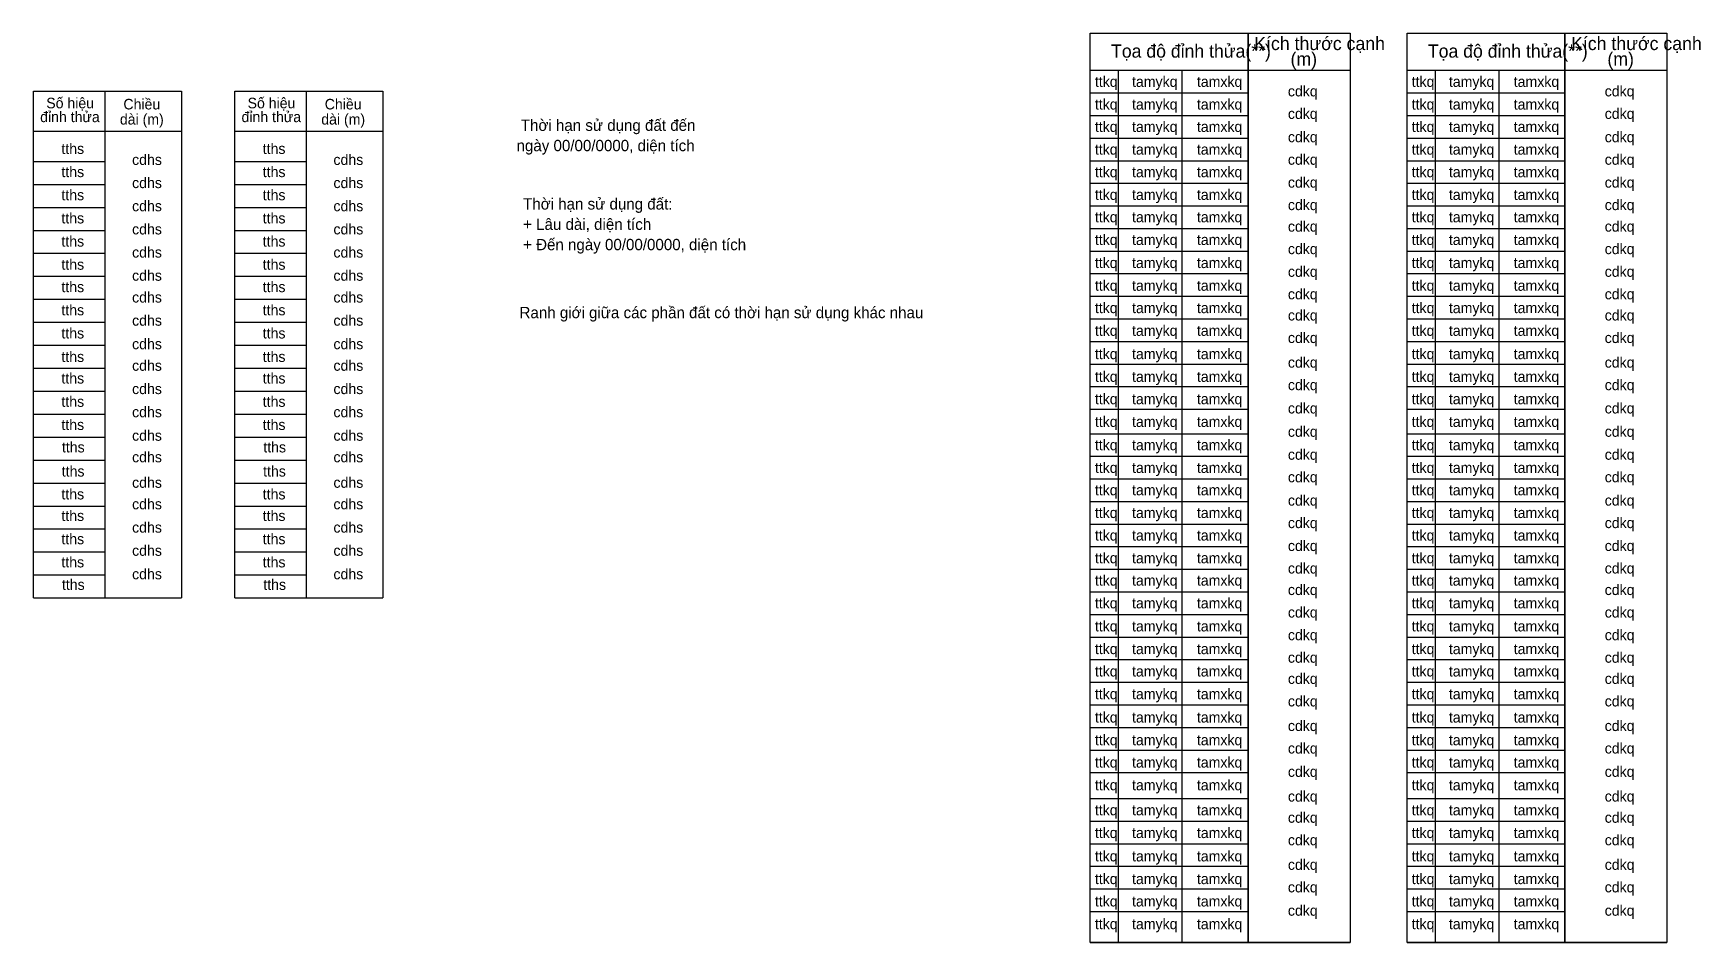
# Model space of a CAD drawing. Extents: x 559917 to 560142, y 2373609 to 2373668.
# Drawn here: x 560044.2 to 560088.46, y 2373609.39 to 2373633.53 of the extents above; entities that cross this region are included whole.
import ezdxf

# ---------------------------------------------------------------- set-up
doc = ezdxf.new("R2010")
doc.units = 0
doc.layers.add('Level 56', color=7, linetype='Continuous')
doc.layers.add('Level 60', color=7, linetype='Continuous')

msp = doc.modelspace()

# ---------------------------------------------------------------- texts
at = {"layer": 'Level 56'}
for s, height, p in [('ttkq', 0.28, (560072.382, 2373632.112)), ('tamykq', 0.28, (560073.368, 2373632.112)), ('tamxkq', 0.28, (560075.09, 2373632.112)), ('cdkq', 0.28, (560077.506, 2373631.859)), ('ttkq', 0.28, (560080.793, 2373632.112)), ('tamykq', 0.28, (560081.78, 2373632.112)), ('tamxkq', 0.28, (560083.502, 2373632.112)), ('cdkq', 0.28, (560085.918, 2373631.859)), ('ttkq', 0.28, (560072.382, 2373631.509)), ('tamykq', 0.28, (560073.368, 2373631.509)), ('tamxkq', 0.28, (560075.09, 2373631.509)), ('ttkq', 0.28, (560080.793, 2373631.509)), ('tamykq', 0.28, (560081.78, 2373631.509)), ('tamxkq', 0.28, (560083.502, 2373631.509)), ('Thời hạn sử dụng đất đến', 0.3, (560057.142, 2373630.944)), ('cdkq', 0.28, (560077.506, 2373631.261)), ('cdkq', 0.28, (560085.918, 2373631.261)), ('ttkq', 0.28, (560072.382, 2373630.915)), ('tamykq', 0.28, (560073.368, 2373630.915)), ('tamxkq', 0.28, (560075.09, 2373630.915)), ('cdkq', 0.28, (560077.506, 2373630.642)), ('ttkq', 0.28, (560080.793, 2373630.915)), ('tamykq', 0.28, (560081.78, 2373630.915)), ('tamxkq', 0.28, (560083.502, 2373630.915)), ('cdkq', 0.28, (560085.918, 2373630.642)), ('tths', 0.28, (560044.945, 2373630.331)), ('tths', 0.28, (560050.29, 2373630.331)), ('ngày 00/00/0000, diện tích', 0.3, (560057.028, 2373630.404)), ('ttkq', 0.28, (560072.382, 2373630.312)), ('tamykq', 0.28, (560073.368, 2373630.312)), ('tamxkq', 0.28, (560075.09, 2373630.312)), ('ttkq', 0.28, (560080.793, 2373630.312)), ('tamykq', 0.28, (560081.78, 2373630.312)), ('tamxkq', 0.28, (560083.502, 2373630.312)), ('tths', 0.28, (560044.945, 2373629.716)), ('cdhs', 0.28, (560046.822, 2373630.039)), ('tths', 0.28, (560050.29, 2373629.716)), ('cdhs', 0.28, (560052.168, 2373630.039)), ('ttkq', 0.28, (560072.382, 2373629.713)), ('tamykq', 0.28, (560073.368, 2373629.713)), ('tamxkq', 0.28, (560075.09, 2373629.713)), ('cdkq', 0.28, (560077.506, 2373630.044)), ('ttkq', 0.28, (560080.793, 2373629.713)), ('tamykq', 0.28, (560081.78, 2373629.713)), ('tamxkq', 0.28, (560083.502, 2373629.713)), ('cdkq', 0.28, (560085.918, 2373630.044)), ('cdhs', 0.28, (560046.822, 2373629.424)), ('cdhs', 0.28, (560052.168, 2373629.424)), ('cdkq', 0.28, (560077.506, 2373629.436)), ('cdkq', 0.28, (560085.918, 2373629.436)), ('tths', 0.28, (560044.945, 2373629.101)), ('cdhs', 0.28, (560046.822, 2373628.809)), ('tths', 0.28, (560050.29, 2373629.101)), ('cdhs', 0.28, (560052.168, 2373628.809)), ('Thời hạn sử dụng đất:', 0.3, (560057.202, 2373628.855)), ('ttkq', 0.28, (560072.382, 2373629.11)), ('tamykq', 0.28, (560073.368, 2373629.11)), ('tamxkq', 0.28, (560075.09, 2373629.11)), ('cdkq', 0.28, (560077.506, 2373628.839)), ('ttkq', 0.28, (560080.793, 2373629.11)), ('tamykq', 0.28, (560081.78, 2373629.11)), ('tamxkq', 0.28, (560083.502, 2373629.11)), ('cdkq', 0.28, (560085.918, 2373628.839)), ('tths', 0.28, (560044.945, 2373628.486)), ('tths', 0.28, (560050.29, 2373628.486)), ('+ Lâu dài, diện tích', 0.3, (560057.202, 2373628.315)), ('ttkq', 0.28, (560072.382, 2373628.516)), ('tamykq', 0.28, (560073.368, 2373628.516)), ('tamxkq', 0.28, (560075.09, 2373628.516)), ('ttkq', 0.28, (560080.793, 2373628.516)), ('tamykq', 0.28, (560081.78, 2373628.516)), ('tamxkq', 0.28, (560083.502, 2373628.516)), ('tths', 0.28, (560044.945, 2373627.871)), ('cdhs', 0.28, (560046.822, 2373628.194)), ('tths', 0.28, (560050.29, 2373627.871)), ('cdhs', 0.28, (560052.168, 2373628.194)), ('ttkq', 0.28, (560072.382, 2373627.913)), ('tamykq', 0.28, (560073.368, 2373627.913)), ('tamxkq', 0.28, (560075.09, 2373627.913)), ('cdkq', 0.28, (560077.506, 2373628.267)), ('ttkq', 0.28, (560080.793, 2373627.913)), ('tamykq', 0.28, (560081.78, 2373627.913)), ('tamxkq', 0.28, (560083.502, 2373627.913)), ('cdkq', 0.28, (560085.918, 2373628.267)), ('cdhs', 0.28, (560046.822, 2373627.579)), ('cdhs', 0.28, (560052.168, 2373627.579)), ('+ Đến ngày 00/00/0000, diện tích', 0.3, (560057.202, 2373627.775)), ('cdkq', 0.28, (560077.506, 2373627.67)), ('cdkq', 0.28, (560085.918, 2373627.67)), ('tths', 0.28, (560044.945, 2373627.256)), ('tths', 0.28, (560050.29, 2373627.256)), ('ttkq', 0.28, (560072.382, 2373627.301)), ('tamykq', 0.28, (560073.368, 2373627.301)), ('tamxkq', 0.28, (560075.09, 2373627.301)), ('cdkq', 0.28, (560077.506, 2373627.068)), ('ttkq', 0.28, (560080.793, 2373627.301)), ('tamykq', 0.28, (560081.78, 2373627.301)), ('tamxkq', 0.28, (560083.502, 2373627.301)), ('cdkq', 0.28, (560085.918, 2373627.068)), ('tths', 0.28, (560044.945, 2373626.661)), ('cdhs', 0.28, (560046.822, 2373626.964)), ('tths', 0.28, (560050.29, 2373626.661)), ('cdhs', 0.28, (560052.168, 2373626.964)), ('ttkq', 0.28, (560072.382, 2373626.698)), ('tamykq', 0.28, (560073.368, 2373626.698)), ('tamxkq', 0.28, (560075.09, 2373626.698)), ('ttkq', 0.28, (560080.793, 2373626.698)), ('tamykq', 0.28, (560081.78, 2373626.698)), ('tamxkq', 0.28, (560083.502, 2373626.698)), ('cdhs', 0.28, (560046.822, 2373626.385)), ('cdhs', 0.28, (560052.168, 2373626.385)), ('ttkq', 0.28, (560072.382, 2373626.104)), ('tamykq', 0.28, (560073.368, 2373626.104)), ('tamxkq', 0.28, (560075.09, 2373626.104)), ('cdkq', 0.28, (560077.506, 2373626.47)), ('ttkq', 0.28, (560080.793, 2373626.104)), ('tamykq', 0.28, (560081.78, 2373626.104)), ('tamxkq', 0.28, (560083.502, 2373626.104)), ('cdkq', 0.28, (560085.918, 2373626.47)), ('tths', 0.28, (560044.945, 2373626.046)), ('cdhs', 0.28, (560046.822, 2373625.77)), ('tths', 0.28, (560050.29, 2373626.046)), ('cdhs', 0.28, (560052.168, 2373625.77)), ('Ranh giới giữa các phần đất có thời hạn sử dụng khác nhau', 0.3, (560057.107, 2373625.97)), ('cdkq', 0.28, (560077.506, 2373625.908)), ('cdkq', 0.28, (560085.918, 2373625.908)), ('tths', 0.28, (560044.945, 2373625.431)), ('tths', 0.28, (560050.29, 2373625.431)), ('ttkq', 0.28, (560072.382, 2373625.501)), ('tamykq', 0.28, (560073.368, 2373625.501)), ('tamxkq', 0.28, (560075.09, 2373625.501)), ('cdkq', 0.28, (560077.506, 2373625.31)), ('ttkq', 0.28, (560080.793, 2373625.501)), ('tamykq', 0.28, (560081.78, 2373625.501)), ('tamxkq', 0.28, (560083.502, 2373625.501)), ('cdkq', 0.28, (560085.918, 2373625.31)), ('tths', 0.28, (560044.945, 2373624.807)), ('cdhs', 0.28, (560046.822, 2373625.145)), ('tths', 0.28, (560050.29, 2373624.807)), ('cdhs', 0.28, (560052.168, 2373625.145)), ('ttkq', 0.28, (560072.382, 2373624.882)), ('tamykq', 0.28, (560073.368, 2373624.882)), ('tamxkq', 0.28, (560075.09, 2373624.882)), ('ttkq', 0.28, (560080.793, 2373624.882)), ('tamykq', 0.28, (560081.78, 2373624.882)), ('tamxkq', 0.28, (560083.502, 2373624.882)), ('cdhs', 0.28, (560046.822, 2373624.573)), ('cdhs', 0.28, (560052.168, 2373624.573)), ('cdkq', 0.28, (560077.506, 2373624.656)), ('cdkq', 0.28, (560085.918, 2373624.656)), ('tths', 0.28, (560044.945, 2373624.235)), ('cdhs', 0.28, (560046.822, 2373623.954)), ('tths', 0.28, (560050.29, 2373624.235)), ('cdhs', 0.28, (560052.168, 2373623.954)), ('ttkq', 0.28, (560072.382, 2373624.279)), ('tamykq', 0.28, (560073.368, 2373624.279)), ('tamxkq', 0.28, (560075.09, 2373624.279)), ('cdkq', 0.28, (560077.506, 2373624.058)), ('ttkq', 0.28, (560080.793, 2373624.279)), ('tamykq', 0.28, (560081.78, 2373624.279)), ('tamxkq', 0.28, (560083.502, 2373624.279)), ('cdkq', 0.28, (560085.918, 2373624.058)), ('tths', 0.28, (560044.945, 2373623.616)), ('tths', 0.28, (560050.29, 2373623.616)), ('ttkq', 0.28, (560072.382, 2373623.685)), ('tamykq', 0.28, (560073.368, 2373623.685)), ('tamxkq', 0.28, (560075.09, 2373623.685)), ('cdkq', 0.28, (560077.506, 2373623.439)), ('ttkq', 0.28, (560080.793, 2373623.685)), ('tamykq', 0.28, (560081.78, 2373623.685)), ('tamxkq', 0.28, (560083.502, 2373623.685)), ('cdkq', 0.28, (560085.918, 2373623.439)), ('tths', 0.28, (560044.945, 2373623.001)), ('cdhs', 0.28, (560046.822, 2373623.339)), ('tths', 0.28, (560050.29, 2373623.001)), ('cdhs', 0.28, (560052.168, 2373623.339)), ('ttkq', 0.28, (560072.382, 2373623.082)), ('tamykq', 0.28, (560073.368, 2373623.082)), ('tamxkq', 0.28, (560075.09, 2373623.082)), ('ttkq', 0.28, (560080.793, 2373623.082)), ('tamykq', 0.28, (560081.78, 2373623.082)), ('tamxkq', 0.28, (560083.502, 2373623.082)), ('cdhs', 0.28, (560046.822, 2373622.715)), ('cdhs', 0.28, (560052.168, 2373622.715)), ('cdkq', 0.28, (560077.506, 2373622.82)), ('cdkq', 0.28, (560085.918, 2373622.82)), ('tths', 0.28, (560044.959, 2373622.405)), ('cdhs', 0.28, (560046.822, 2373622.143)), ('tths', 0.28, (560050.305, 2373622.405)), ('cdhs', 0.28, (560052.168, 2373622.143)), ('ttkq', 0.28, (560072.382, 2373622.463)), ('tamykq', 0.28, (560073.368, 2373622.463)), ('tamxkq', 0.28, (560075.09, 2373622.463)), ('cdkq', 0.28, (560077.506, 2373622.21)), ('ttkq', 0.28, (560080.793, 2373622.463)), ('tamykq', 0.28, (560081.78, 2373622.463)), ('tamxkq', 0.28, (560083.502, 2373622.463)), ('cdkq', 0.28, (560085.918, 2373622.21)), ('tths', 0.28, (560044.954, 2373621.765)), ('tths', 0.28, (560050.3, 2373621.765)), ('ttkq', 0.28, (560072.382, 2373621.86)), ('tamykq', 0.28, (560073.368, 2373621.86)), ('tamxkq', 0.28, (560075.09, 2373621.86)), ('ttkq', 0.28, (560080.793, 2373621.86)), ('tamykq', 0.28, (560081.78, 2373621.86)), ('tamxkq', 0.28, (560083.502, 2373621.86)), ('cdhs', 0.28, (560046.822, 2373621.466)), ('cdhs', 0.28, (560052.168, 2373621.466)), ('ttkq', 0.28, (560072.382, 2373621.266)), ('tamykq', 0.28, (560073.368, 2373621.266)), ('tamxkq', 0.28, (560075.09, 2373621.266)), ('cdkq', 0.28, (560077.506, 2373621.612)), ('ttkq', 0.28, (560080.793, 2373621.266)), ('tamykq', 0.28, (560081.78, 2373621.266)), ('tamxkq', 0.28, (560083.502, 2373621.266)), ('cdkq', 0.28, (560085.918, 2373621.612)), ('tths', 0.28, (560044.945, 2373621.157)), ('cdhs', 0.28, (560046.822, 2373620.894)), ('tths', 0.28, (560050.29, 2373621.157)), ('cdhs', 0.28, (560052.168, 2373620.894)), ('cdkq', 0.28, (560077.506, 2373620.992)), ('cdkq', 0.28, (560085.918, 2373620.992)), ('tths', 0.28, (560044.945, 2373620.585)), ('tths', 0.28, (560050.29, 2373620.585)), ('ttkq', 0.28, (560072.382, 2373620.663)), ('tamykq', 0.28, (560073.368, 2373620.663)), ('tamxkq', 0.28, (560075.09, 2373620.663)), ('cdkq', 0.28, (560077.506, 2373620.395)), ('ttkq', 0.28, (560080.793, 2373620.663)), ('tamykq', 0.28, (560081.78, 2373620.663)), ('tamxkq', 0.28, (560083.502, 2373620.663)), ('cdkq', 0.28, (560085.918, 2373620.395)), ('tths', 0.28, (560044.945, 2373619.967)), ('cdhs', 0.28, (560046.822, 2373620.275)), ('tths', 0.28, (560050.29, 2373619.967)), ('cdhs', 0.28, (560052.168, 2373620.275)), ('ttkq', 0.28, (560072.382, 2373620.064)), ('tamykq', 0.28, (560073.368, 2373620.064)), ('tamxkq', 0.28, (560075.09, 2373620.064)), ('ttkq', 0.28, (560080.793, 2373620.064)), ('tamykq', 0.28, (560081.78, 2373620.064)), ('tamxkq', 0.28, (560083.502, 2373620.064)), ('cdhs', 0.28, (560046.822, 2373619.66)), ('cdhs', 0.28, (560052.168, 2373619.66)), ('ttkq', 0.28, (560072.382, 2373619.461)), ('tamykq', 0.28, (560073.368, 2373619.461)), ('tamxkq', 0.28, (560075.09, 2373619.461)), ('cdkq', 0.28, (560077.506, 2373619.787)), ('ttkq', 0.28, (560080.793, 2373619.461)), ('tamykq', 0.28, (560081.78, 2373619.461)), ('tamxkq', 0.28, (560083.502, 2373619.461)), ('cdkq', 0.28, (560085.918, 2373619.787)), ('tths', 0.28, (560044.945, 2373619.352)), ('cdhs', 0.28, (560046.822, 2373619.036)), ('tths', 0.28, (560050.29, 2373619.352)), ('cdhs', 0.28, (560052.168, 2373619.036)), ('cdkq', 0.28, (560077.506, 2373619.189)), ('cdkq', 0.28, (560085.918, 2373619.189)), ('tths', 0.28, (560044.959, 2373618.755)), ('tths', 0.28, (560050.305, 2373618.755)), ('ttkq', 0.28, (560072.382, 2373618.867)), ('tamykq', 0.28, (560073.368, 2373618.867)), ('tamxkq', 0.28, (560075.09, 2373618.867)), ('cdkq', 0.28, (560077.506, 2373618.618)), ('ttkq', 0.28, (560080.793, 2373618.867)), ('tamykq', 0.28, (560081.78, 2373618.867)), ('tamxkq', 0.28, (560083.502, 2373618.867)), ('cdkq', 0.28, (560085.918, 2373618.618)), ('ttkq', 0.28, (560072.382, 2373618.264)), ('tamykq', 0.28, (560073.368, 2373618.264)), ('tamxkq', 0.28, (560075.09, 2373618.264)), ('ttkq', 0.28, (560080.793, 2373618.264)), ('tamykq', 0.28, (560081.78, 2373618.264)), ('tamxkq', 0.28, (560083.502, 2373618.264)), ('cdkq', 0.28, (560077.506, 2373618.02)), ('cdkq', 0.28, (560085.918, 2373618.02)), ('ttkq', 0.28, (560072.382, 2373617.652)), ('tamykq', 0.28, (560073.368, 2373617.652)), ('tamxkq', 0.28, (560075.09, 2373617.652)), ('cdkq', 0.28, (560077.506, 2373617.418)), ('ttkq', 0.28, (560080.793, 2373617.652)), ('tamykq', 0.28, (560081.78, 2373617.652)), ('tamxkq', 0.28, (560083.502, 2373617.652)), ('cdkq', 0.28, (560085.918, 2373617.418)), ('ttkq', 0.28, (560072.382, 2373617.049)), ('tamykq', 0.28, (560073.368, 2373617.049)), ('tamxkq', 0.28, (560075.09, 2373617.049)), ('cdkq', 0.28, (560077.506, 2373616.82)), ('ttkq', 0.28, (560080.793, 2373617.049)), ('tamykq', 0.28, (560081.78, 2373617.049)), ('tamxkq', 0.28, (560083.502, 2373617.049)), ('cdkq', 0.28, (560085.918, 2373616.82)), ('ttkq', 0.28, (560072.382, 2373616.455)), ('tamykq', 0.28, (560073.368, 2373616.455)), ('tamxkq', 0.28, (560075.09, 2373616.455)), ('ttkq', 0.28, (560080.793, 2373616.455)), ('tamykq', 0.28, (560081.78, 2373616.455)), ('tamxkq', 0.28, (560083.502, 2373616.455)), ('cdkq', 0.28, (560077.506, 2373616.258)), ('cdkq', 0.28, (560085.918, 2373616.258)), ('ttkq', 0.28, (560072.382, 2373615.852)), ('tamykq', 0.28, (560073.368, 2373615.852)), ('tamxkq', 0.28, (560075.09, 2373615.852)), ('cdkq', 0.28, (560077.506, 2373615.66)), ('ttkq', 0.28, (560080.793, 2373615.852)), ('tamykq', 0.28, (560081.78, 2373615.852)), ('tamxkq', 0.28, (560083.502, 2373615.852)), ('cdkq', 0.28, (560085.918, 2373615.66)), ('ttkq', 0.28, (560072.382, 2373615.232)), ('tamykq', 0.28, (560073.368, 2373615.232)), ('tamxkq', 0.28, (560075.09, 2373615.232)), ('ttkq', 0.28, (560080.793, 2373615.232)), ('tamykq', 0.28, (560081.78, 2373615.232)), ('tamxkq', 0.28, (560083.502, 2373615.232)), ('ttkq', 0.28, (560072.382, 2373614.629)), ('tamykq', 0.28, (560073.368, 2373614.629)), ('tamxkq', 0.28, (560075.09, 2373614.629)), ('cdkq', 0.28, (560077.506, 2373615.007)), ('ttkq', 0.28, (560080.793, 2373614.629)), ('tamykq', 0.28, (560081.78, 2373614.629)), ('tamxkq', 0.28, (560083.502, 2373614.629)), ('cdkq', 0.28, (560085.918, 2373615.007)), ('cdkq', 0.28, (560077.506, 2373614.409)), ('cdkq', 0.28, (560085.918, 2373614.409)), ('ttkq', 0.28, (560072.382, 2373614.036)), ('tamykq', 0.28, (560073.368, 2373614.036)), ('tamxkq', 0.28, (560075.09, 2373614.036)), ('cdkq', 0.28, (560077.506, 2373613.79)), ('ttkq', 0.28, (560080.793, 2373614.036)), ('tamykq', 0.28, (560081.78, 2373614.036)), ('tamxkq', 0.28, (560083.502, 2373614.036)), ('cdkq', 0.28, (560085.918, 2373613.79)), ('ttkq', 0.28, (560072.382, 2373613.433)), ('tamykq', 0.28, (560073.368, 2373613.433)), ('tamxkq', 0.28, (560075.09, 2373613.433)), ('ttkq', 0.28, (560080.793, 2373613.433)), ('tamykq', 0.28, (560081.78, 2373613.433)), ('tamxkq', 0.28, (560083.502, 2373613.433)), ('cdkq', 0.28, (560077.506, 2373613.133)), ('cdkq', 0.28, (560085.918, 2373613.133)), ('ttkq', 0.28, (560072.382, 2373612.768)), ('tamykq', 0.28, (560073.368, 2373612.768)), ('tamxkq', 0.28, (560075.09, 2373612.768)), ('cdkq', 0.28, (560077.506, 2373612.571)), ('ttkq', 0.28, (560080.793, 2373612.768)), ('tamykq', 0.28, (560081.78, 2373612.768)), ('tamxkq', 0.28, (560083.502, 2373612.768)), ('cdkq', 0.28, (560085.918, 2373612.571)), ('ttkq', 0.28, (560072.382, 2373612.165)), ('tamykq', 0.28, (560073.368, 2373612.165)), ('tamxkq', 0.28, (560075.09, 2373612.165)), ('cdkq', 0.28, (560077.506, 2373611.973)), ('ttkq', 0.28, (560080.793, 2373612.165)), ('tamykq', 0.28, (560081.78, 2373612.165)), ('tamxkq', 0.28, (560083.502, 2373612.165)), ('cdkq', 0.28, (560085.918, 2373611.973)), ('ttkq', 0.28, (560072.382, 2373611.545)), ('tamykq', 0.28, (560073.368, 2373611.545)), ('tamxkq', 0.28, (560075.09, 2373611.545)), ('ttkq', 0.28, (560080.793, 2373611.545)), ('tamykq', 0.28, (560081.78, 2373611.545)), ('tamxkq', 0.28, (560083.502, 2373611.545)), ('cdkq', 0.28, (560077.506, 2373611.32)), ('cdkq', 0.28, (560085.918, 2373611.32)), ('ttkq', 0.28, (560072.382, 2373610.942)), ('tamykq', 0.28, (560073.368, 2373610.942)), ('tamxkq', 0.28, (560075.09, 2373610.942)), ('cdkq', 0.28, (560077.506, 2373610.722)), ('ttkq', 0.28, (560080.793, 2373610.942)), ('tamykq', 0.28, (560081.78, 2373610.942)), ('tamxkq', 0.28, (560083.502, 2373610.942)), ('cdkq', 0.28, (560085.918, 2373610.722)), ('ttkq', 0.28, (560072.382, 2373610.348)), ('tamykq', 0.28, (560073.368, 2373610.348)), ('tamxkq', 0.28, (560075.09, 2373610.348)), ('ttkq', 0.28, (560080.793, 2373610.348)), ('tamykq', 0.28, (560081.78, 2373610.348)), ('tamxkq', 0.28, (560083.502, 2373610.348)), ('ttkq', 0.28, (560072.382, 2373609.745)), ('tamykq', 0.28, (560073.368, 2373609.745)), ('tamxkq', 0.28, (560075.09, 2373609.745)), ('cdkq', 0.28, (560077.506, 2373610.102)), ('ttkq', 0.28, (560080.793, 2373609.745)), ('tamykq', 0.28, (560081.78, 2373609.745)), ('tamxkq', 0.28, (560083.502, 2373609.745)), ('cdkq', 0.28, (560085.918, 2373610.102))]:
    msp.add_text(s, height=height, dxfattribs=at).set_placement(p)
at = {"layer": 'Level 60'}
for s, height, p in [('Tọa độ đỉnh thửa(**)', 0.35, (560072.812, 2373632.888)), ('Kích thước cạnh', 0.35144, (560076.613, 2373633.089)), ('(m)', 0.3514, (560077.576, 2373632.679)), ('Tọa độ đỉnh thửa(**)', 0.35, (560081.224, 2373632.888)), ('Kích thước cạnh', 0.35144, (560085.024, 2373633.089)), ('(m)', 0.3514, (560085.988, 2373632.679)), ('Số hiệu', 0.2797, (560044.543, 2373631.543)), ('Chiều', 0.2797, (560046.591, 2373631.513)), ('Số hiệu', 0.2797, (560049.888, 2373631.543)), ('Chiều', 0.2797, (560051.936, 2373631.513)), ('đỉnh thửa', 0.2797, (560044.381, 2373631.176)), ('dài (m)', 0.2797, (560046.498, 2373631.112)), ('đỉnh thửa', 0.2797, (560049.727, 2373631.176)), ('dài (m)', 0.2797, (560051.844, 2373631.112))]:
    msp.add_text(s, height=height, dxfattribs=at).set_placement(p)

# ---------------------------------------------------------------- linework, layer by layer
at = {"layer": 'Level 60'}
for p, q in [((560072.257, 2373633.534), (560076.448, 2373633.534)), ((560080.669, 2373633.534), (560084.859, 2373633.534)), ((560076.448, 2373633.158), (560076.448, 2373624.926)), ((560084.859, 2373633.158), (560084.859, 2373624.926)), ((560072.257, 2373632.552), (560079.156, 2373632.552)), ((560072.257, 2373632.552), (560073.004, 2373632.552)), ((560073.004, 2373632.552), (560073.004, 2373609.387)), ((560073.004, 2373632.552), (560074.692, 2373632.552)), ((560074.692, 2373632.552), (560074.692, 2373609.387)), ((560074.692, 2373632.552), (560076.448, 2373632.552)), ((560076.448, 2373632.552), (560077.802, 2373632.552)), ((560077.802, 2373632.552), (560079.156, 2373632.552)), ((560080.669, 2373632.552), (560087.567, 2373632.552)), ((560080.669, 2373632.552), (560081.416, 2373632.552)), ((560081.416, 2373632.552), (560081.416, 2373609.387)), ((560081.416, 2373632.552), (560083.104, 2373632.552)), ((560083.104, 2373632.552), (560083.104, 2373609.387)), ((560083.104, 2373632.552), (560084.859, 2373632.552)), ((560084.859, 2373632.552), (560086.213, 2373632.552)), ((560086.213, 2373632.552), (560087.567, 2373632.552)), ((560044.2, 2373631.994), (560048.132, 2373631.994)), ((560044.2, 2373618.542), (560044.2, 2373631.994)), ((560046.104, 2373618.542), (560046.104, 2373631.994)), ((560048.132, 2373631.994), (560048.132, 2373618.542)), ((560049.546, 2373631.994), (560053.478, 2373631.994)), ((560049.546, 2373618.542), (560049.546, 2373631.994)), ((560051.45, 2373618.542), (560051.45, 2373631.994)), ((560053.478, 2373631.994), (560053.478, 2373618.542)), ((560072.257, 2373631.952), (560076.448, 2373631.952)), ((560080.669, 2373631.952), (560084.859, 2373631.952)), ((560072.257, 2373631.352), (560076.448, 2373631.352)), ((560080.669, 2373631.352), (560084.859, 2373631.352)), ((560044.2, 2373630.932), (560048.132, 2373630.932)), ((560049.546, 2373630.932), (560053.478, 2373630.932)), ((560072.257, 2373630.752), (560076.448, 2373630.752)), ((560080.669, 2373630.752), (560084.859, 2373630.752)), ((560044.2, 2373630.132), (560046.104, 2373630.132)), ((560049.546, 2373630.132), (560051.45, 2373630.132)), ((560072.257, 2373630.152), (560076.448, 2373630.152)), ((560080.669, 2373630.152), (560084.859, 2373630.152)), ((560044.2, 2373629.522), (560046.104, 2373629.522)), ((560049.546, 2373629.522), (560051.45, 2373629.522)), ((560072.257, 2373629.552), (560076.448, 2373629.552)), ((560080.669, 2373629.552), (560084.859, 2373629.552)), ((560044.2, 2373628.912), (560046.104, 2373628.912)), ((560049.546, 2373628.912), (560051.45, 2373628.912)), ((560072.257, 2373628.952), (560076.448, 2373628.952)), ((560080.669, 2373628.952), (560084.859, 2373628.952)), ((560044.2, 2373628.302), (560046.104, 2373628.302)), ((560049.546, 2373628.302), (560051.45, 2373628.302)), ((560072.257, 2373628.352), (560076.448, 2373628.352)), ((560080.669, 2373628.352), (560084.859, 2373628.352)), ((560072.257, 2373627.752), (560076.448, 2373627.752)), ((560080.669, 2373627.752), (560084.859, 2373627.752)), ((560044.2, 2373627.692), (560046.104, 2373627.692)), ((560049.546, 2373627.692), (560051.45, 2373627.692)), ((560044.2, 2373627.082), (560046.104, 2373627.082)), ((560049.546, 2373627.082), (560051.45, 2373627.082)), ((560072.257, 2373627.152), (560076.448, 2373627.152)), ((560080.669, 2373627.152), (560084.859, 2373627.152)), ((560044.2, 2373626.472), (560046.104, 2373626.472)), ((560049.546, 2373626.472), (560051.45, 2373626.472)), ((560072.257, 2373626.552), (560076.448, 2373626.552)), ((560080.669, 2373626.552), (560084.859, 2373626.552)), ((560072.257, 2373625.952), (560076.448, 2373625.952)), ((560080.669, 2373625.952), (560084.859, 2373625.952)), ((560044.2, 2373625.862), (560046.104, 2373625.862)), ((560049.546, 2373625.862), (560051.45, 2373625.862)), ((560044.2, 2373625.252), (560046.104, 2373625.252)), ((560049.546, 2373625.252), (560051.45, 2373625.252)), ((560072.257, 2373625.352), (560076.448, 2373625.352)), ((560080.669, 2373625.352), (560084.859, 2373625.352)), ((560044.2, 2373624.642), (560046.104, 2373624.642)), ((560049.546, 2373624.642), (560051.45, 2373624.642)), ((560072.257, 2373624.752), (560076.448, 2373624.752)), ((560080.669, 2373624.752), (560084.859, 2373624.752)), ((560044.2, 2373624.032), (560046.104, 2373624.032)), ((560049.546, 2373624.032), (560051.45, 2373624.032)), ((560072.257, 2373624.152), (560076.448, 2373624.152)), ((560080.669, 2373624.152), (560084.859, 2373624.152)), ((560044.2, 2373623.422), (560046.104, 2373623.422)), ((560049.546, 2373623.422), (560051.45, 2373623.422)), ((560072.257, 2373623.552), (560076.448, 2373623.552)), ((560080.669, 2373623.552), (560084.859, 2373623.552)), ((560072.257, 2373622.903), (560073.004, 2373622.903)), ((560073.004, 2373622.903), (560074.692, 2373622.903)), ((560074.692, 2373622.903), (560076.448, 2373622.903)), ((560080.669, 2373622.903), (560081.416, 2373622.903)), ((560081.416, 2373622.903), (560083.104, 2373622.903)), ((560083.104, 2373622.903), (560084.859, 2373622.903)), ((560044.2, 2373622.812), (560046.104, 2373622.812)), ((560049.546, 2373622.812), (560051.45, 2373622.812)), ((560044.2, 2373622.202), (560046.104, 2373622.202)), ((560049.546, 2373622.202), (560051.45, 2373622.202)), ((560072.257, 2373622.303), (560076.448, 2373622.303)), ((560080.669, 2373622.303), (560084.859, 2373622.303)), ((560044.2, 2373621.592), (560046.104, 2373621.592)), ((560049.546, 2373621.592), (560051.45, 2373621.592)), ((560072.257, 2373621.703), (560076.448, 2373621.703)), ((560080.669, 2373621.703), (560084.859, 2373621.703)), ((560072.257, 2373621.103), (560076.448, 2373621.103)), ((560080.669, 2373621.103), (560084.859, 2373621.103)), ((560044.2, 2373620.982), (560046.104, 2373620.982)), ((560049.546, 2373620.982), (560051.45, 2373620.982)), ((560044.2, 2373620.372), (560046.104, 2373620.372)), ((560049.546, 2373620.372), (560051.45, 2373620.372)), ((560072.257, 2373620.503), (560076.448, 2373620.503)), ((560080.669, 2373620.503), (560084.859, 2373620.503)), ((560044.2, 2373619.762), (560046.104, 2373619.762)), ((560049.546, 2373619.762), (560051.45, 2373619.762)), ((560072.257, 2373619.903), (560076.448, 2373619.903)), ((560080.669, 2373619.903), (560084.859, 2373619.903)), ((560044.2, 2373619.152), (560046.104, 2373619.152)), ((560049.546, 2373619.152), (560051.45, 2373619.152)), ((560072.257, 2373619.303), (560076.448, 2373619.303)), ((560080.669, 2373619.303), (560084.859, 2373619.303)), ((560044.2, 2373618.542), (560048.132, 2373618.542)), ((560049.546, 2373618.542), (560053.478, 2373618.542)), ((560072.257, 2373618.703), (560076.448, 2373618.703)), ((560080.669, 2373618.703), (560084.859, 2373618.703)), ((560072.257, 2373618.103), (560076.448, 2373618.103)), ((560080.669, 2373618.103), (560084.859, 2373618.103)), ((560072.257, 2373617.503), (560076.448, 2373617.503)), ((560080.669, 2373617.503), (560084.859, 2373617.503)), ((560072.257, 2373616.903), (560076.448, 2373616.903)), ((560080.669, 2373616.903), (560084.859, 2373616.903)), ((560072.257, 2373616.303), (560076.448, 2373616.303)), ((560080.669, 2373616.303), (560084.859, 2373616.303)), ((560072.257, 2373615.703), (560076.448, 2373615.703)), ((560080.669, 2373615.703), (560084.859, 2373615.703)), ((560072.257, 2373615.103), (560076.448, 2373615.103)), ((560080.669, 2373615.103), (560084.859, 2373615.103)), ((560072.257, 2373614.503), (560076.448, 2373614.503)), ((560080.669, 2373614.503), (560084.859, 2373614.503)), ((560072.257, 2373613.903), (560076.448, 2373613.903)), ((560080.669, 2373613.903), (560084.859, 2373613.903)), ((560072.257, 2373613.215), (560076.448, 2373613.215)), ((560080.669, 2373613.215), (560084.859, 2373613.215)), ((560072.257, 2373612.615), (560076.448, 2373612.615)), ((560080.669, 2373612.615), (560084.859, 2373612.615)), ((560072.257, 2373612.015), (560076.448, 2373612.015)), ((560080.669, 2373612.015), (560084.859, 2373612.015)), ((560072.257, 2373611.415), (560076.448, 2373611.415)), ((560080.669, 2373611.415), (560084.859, 2373611.415)), ((560072.257, 2373610.815), (560076.448, 2373610.815)), ((560080.669, 2373610.815), (560084.859, 2373610.815)), ((560072.257, 2373610.215), (560076.448, 2373610.215)), ((560080.669, 2373610.215), (560084.859, 2373610.215)), ((560072.257, 2373609.387), (560079.156, 2373609.387)), ((560080.669, 2373609.387), (560087.567, 2373609.387))]:
    msp.add_line(p, q, dxfattribs=at)
for points in [[(560072.257, 2373633.534), (560076.448, 2373633.534), (560076.448, 2373609.387), (560072.257, 2373609.387)], [(560076.448, 2373633.534), (560079.156, 2373633.534), (560079.156, 2373609.387), (560076.448, 2373609.387)], [(560080.669, 2373633.534), (560084.859, 2373633.534), (560084.859, 2373609.387), (560080.669, 2373609.387)], [(560084.859, 2373633.534), (560087.567, 2373633.534), (560087.567, 2373609.387), (560084.859, 2373609.387)]]:
    msp.add_lwpolyline(points, close=True, dxfattribs=at)

msp.set_redraw_order([(e.dxf.handle, doc.entitydb.next_handle()) for e in msp.query("TEXT MTEXT ATTDEF DIMENSION ARC_DIMENSION")])  # texts and dimensions are drawn at this point

doc.saveas('drawing.dxf')
